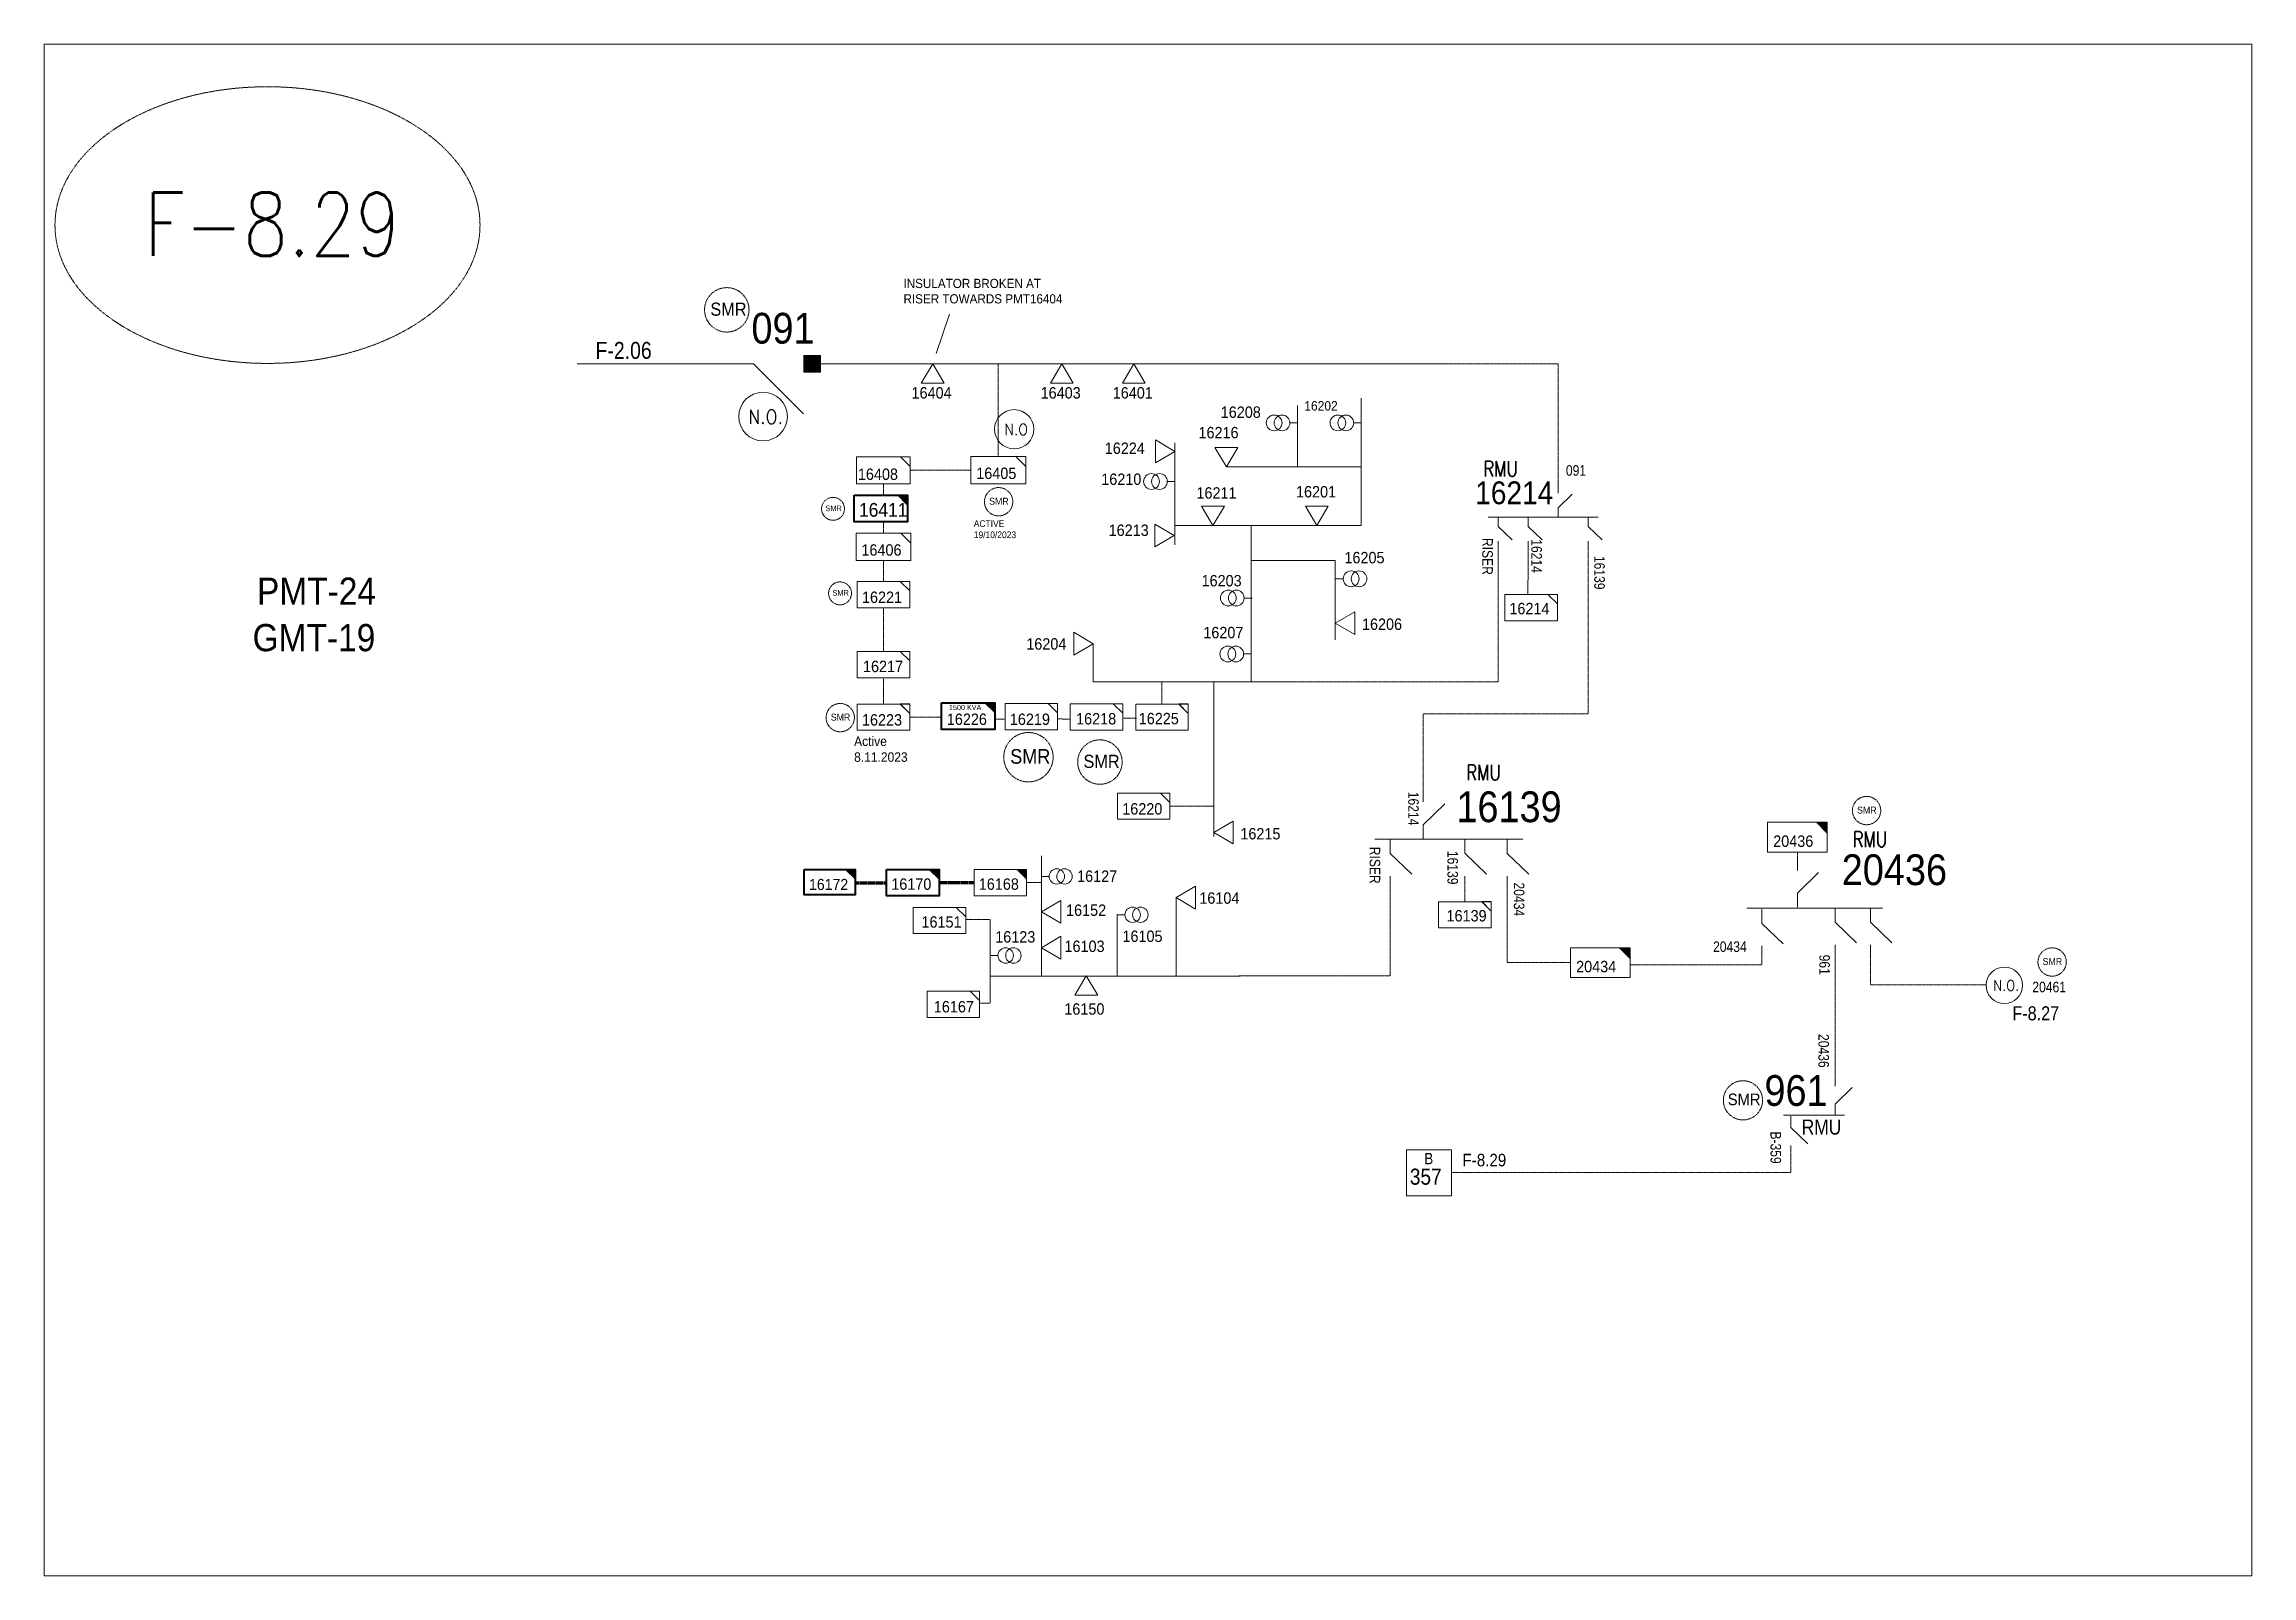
# Model space of a CAD drawing. Header units: metres. Extents: x 65984 to 144644, y -19036 to 23726.
# Drawn here: x 96216 to 96933, y -4401 to -3903 of the extents above; entities that cross this region are included whole.
import ezdxf
from ezdxf.enums import TextEntityAlignment as Align

# ---------------------------------------------------------------- set-up
doc = ezdxf.new("R2010")
doc.units = ezdxf.units.M
doc.header["$MEASUREMENT"] = 0
doc.linetypes.add('DGN Style 2', pattern=[0.023128, 0, -0.023128])
doc.linetypes.add('DGN Style 3', pattern=[0.013877, 0, -0.013877])
doc.layers.get('0').update_dxf_attribs({"color": 95, "lineweight": 40})
for name, color, linetype, lineweight in [('ABS', 7, 'Continuous', 40), ('ABS NUMBER', 112, 'Continuous', 30), ('d_eos', 111, 'Continuous', 40), ('d_eos no', 121, 'Continuous', 40), ('d_oh branch', 94, 'Continuous', 40), ('d_switch', 95, 'Continuous', 40), ('d_tf', 1, 'Continuous', 40), ('d_tf no', 6, 'Continuous', 40), ('d_tf_200', 1, 'Continuous', 40), ('d_ug cable', 95, 'Continuous', 40), ('d_unit sub', 7, 'Continuous', 40), ('FDR  1  05', 172, 'Continuous', 40), ('fedr no', 95, 'Continuous', 40), ('GRID STATION  04', 7, 'Continuous', 40), ('Level 37', 7, 'Continuous', 0), ('O H MAIN FEEDER', 4, 'Continuous', 100), ('SW N O', 114, 'Continuous', 30)]:
    doc.layers.add(name, color=color, linetype=linetype, lineweight=lineweight)
doc.styles.add('NASKHF', font='naskhf.shx', dxfattribs={"height": 8})
doc.styles.add('Style-Arial', font='arial.ttf')
doc.styles.add('Style-ENGINEERING', font='ENGINEERING.shx')
doc.styles.add('Style-msdefault', font='msdefault.shx')
doc.styles.add('Style-STANDARD', font='STANDARD.shx')

msp = doc.modelspace()

# ---------------------------------------------------------------- texts
at = {"layer": 'ABS NUMBER', "color": 2, "lineweight": 13, "style": 'Style-Arial', "width": 0.88}
msp.add_text('091', height=10, dxfattribs=at).set_placement((96445.62, -3990.45), align=Align.TOP_LEFT)
at = {"layer": 'd_eos no', "color": 7, "linetype": 'Continuous', "lineweight": 13, "style": 'Style-Arial', "width": 0.88}
for s, p in [('PMT-24', (96285.07, -4076.45)), ('GMT-19', (96283.64, -4091.54))]:
    msp.add_text(s, height=8.843, dxfattribs=at).set_placement(p, align=Align.TOP_LEFT)
at = {"layer": 'd_eos no', "color": 2, "linetype": 'Continuous', "lineweight": 13, "style": 'Style-Arial', "width": 0.88}
for s, p in [('20436', (96799.67, -4166.36)), ('961', (96774.57, -4238.08))]:
    msp.add_text(s, height=10, dxfattribs=at).set_placement(p, align=Align.TOP_LEFT)
at = {"layer": 'd_switch', "color": 2, "linetype": 'Continuous', "lineweight": 13, "style": 'Style-msdefault', "width": 0.9}
msp.add_text('F-8.29', height=4.085, dxfattribs=at).set_placement((96676.52, -4263.64), align=Align.TOP_LEFT)
at = {"layer": 'd_tf no', "color": 3, "linetype": 'Continuous', "lineweight": 13, "style": 'Style-msdefault', "width": 0.945946}
for s, height, p in [('16404', 3.7, (96497.61, -4014.59)), ('16403', 3.7, (96539.53, -4014.59)), ('16401', 3.7, (96562.95, -4014.59)), ('16208', 3.7, (96598.01, -4020.87)), ('16202', 3.079, (96625.16, -4019.13)), ('16216', 3.7, (96590.79, -4027.51)), ('16408', 3.7, (96480.19, -4041.03)), ('16211', 3.7, (96590.13, -4047.11)), ('16201', 3.7, (96622.46, -4046.72)), ('16213', 3.7, (96561.61, -4059.22)), ('16406', 3.7, (96481.34, -4065.64)), ('16205', 3.7, (96638.18, -4068.12)), ('16203', 3.7, (96591.79, -4075.62)), ('16204', 3.7, (96534.87, -4096.16)), ('16217', 3.7, (96481.85, -4103.46)), ('16226', 3.7, (96509.07, -4120.63)), ('16225', 3.7, (96571.39, -4120.41)), ('16220', 3.7, (96566.03, -4149.73)), ('16215', 3.7, (96604.39, -4157.81)), ('20436', 3.7, (96777.41, -4160.23)), ('16127', 3.7, (96551.38, -4171.6)), ('16168', 3.7, (96519.45, -4174.18)), ('16104', 3.7, (96591.06, -4178.71)), ('16151', 3.7, (96500.84, -4186.48)), ('16152', 3.7, (96547.79, -4182.65)), ('16123', 3.7, (96524.79, -4191.32)), ('16105', 3.7, (96566.1, -4191.12)), ('16103', 3.7, (96547.28, -4194.38)), ('20434', 3.7, (96713.42, -4200.97)), ('16167', 3.7, (96504.85, -4214.01))]:
    msp.add_text(s, height=height, dxfattribs=at).set_placement(p, align=Align.TOP_LEFT)
for s, p in [('16224', (96560.35, -4032.59)), ('16206', (96643.88, -4089.75))]:
    msp.add_text(s, height=3.7, rotation=360, dxfattribs=at).set_placement(p, align=Align.TOP_LEFT)
at = {"layer": 'd_tf no', "color": 121, "linetype": 'Continuous', "lineweight": 13, "style": 'Style-msdefault', "width": 0.945946}
for s, p in [('16405', (96518.63, -4040.73)), ('16221', (96481.52, -4080.99)), ('16223', (96481.52, -4120.82))]:
    msp.add_text(s, height=3.7, dxfattribs=at).set_placement(p, align=Align.TOP_LEFT)
at = {"layer": 'd_tf no', "color": 3, "linetype": 'Continuous', "lineweight": 13, "style": 'Style-msdefault', "width": 0.945946}
for s, p in [('16210', (96572.23, -4042.65)), ('16207', (96605.37, -4092.48))]:
    msp.add_text(s, height=3.7, dxfattribs=at).set_placement(p, align=Align.TOP_RIGHT)
at = {"layer": 'd_tf no', "color": 1, "linetype": 'Continuous', "lineweight": 40, "style": 'Style-msdefault', "width": 0.945946}
for height, p in [(1.826, (96469.67, -4053.05)), (2.254, (96522.81, -4050.52)), (1.826, (96471.94, -4080.5)), (2.254, (96471.39, -4120.66)), (2.254, (96804.65, -4150.85)), (2.254, (96864.9, -4200.04))]:
    msp.add_text('SMR', height=height, dxfattribs=at).set_placement(p, align=Align.TOP_LEFT)
at = {"layer": 'd_tf no', "color": 121, "linetype": 'Continuous', "lineweight": 40, "style": 'Style-msdefault', "width": 0.945946}
msp.add_text('16411', height=4.462, dxfattribs=at).set_placement((96480.56, -4052.22), align=Align.TOP_LEFT)
at = {"layer": 'd_tf no', "color": 3, "linetype": 'Continuous', "lineweight": 13, "style": 'Style-msdefault', "width": 0.945946}
msp.add_text('16214', height=3.7, dxfattribs=at).set_placement((96691.75, -4088.37))
at = {"layer": 'd_tf no', "color": 2, "linetype": 'Continuous', "lineweight": 13, "style": 'Style-msdefault', "width": 0.945946}
for s, p in [('16219', (96529.54, -4120.63)), ('16218', (96551.05, -4120.47))]:
    msp.add_text(s, height=3.7, dxfattribs=at).set_placement(p, align=Align.TOP_LEFT)
at = {"layer": 'd_tf no', "color": 3, "linetype": 'Continuous', "lineweight": 40, "style": 'Style-msdefault', "width": 0.945946}
for s, height, p in [('16172', 3.613, (96464.33, -4174.34)), ('16170', 3.7, (96491.03, -4174.18)), ('16150', 3.7, (96547.23, -4214.74))]:
    msp.add_text(s, height=height, dxfattribs=at).set_placement(p, align=Align.TOP_LEFT)
at = {"layer": 'd_tf no', "color": 3, "linetype": 'Continuous', "lineweight": 13, "style": 'Style-msdefault', "width": 0.945946}
msp.add_text('16139', height=3.7, dxfattribs=at).set_placement((96684.35, -4188.16), align=Align.RIGHT)
at = {"layer": 'd_tf no', "color": 2, "linetype": 'Continuous', "lineweight": 13, "insert": (96494.99, -3987.44), "char_height": 2.997, "attachment_point": 7, "style": 'NASKHF'}
msp.add_mtext('\\Fmsdefault;\\H1x;\\W0.945946;INSULATOR BROKEN AT \\PRISER TOWARDS PMT16404', dxfattribs=at)
at = {"layer": 'd_tf no', "color": 1, "lineweight": 13, "attachment_point": 1, "style": 'NASKHF'}
for insert, char_height in [((96432.29, -3987.12), 4.2743), ((96529.64, -4132.18), 4.7493), ((96553.44, -4134.02), 4.2743)]:
    msp.add_mtext('\\Fmsdefault;\\H1x;\\W0.925;SMR\\P', dxfattribs=dict(at, insert=insert, char_height=char_height))
at = {"layer": 'd_tf no', "color": 121, "linetype": 'Continuous', "lineweight": 13, "insert": (96517.81, -4057.84), "char_height": 2.1749, "attachment_point": 1, "style": 'NASKHF'}
msp.add_mtext('\\Fmsdefault;\\H1x;\\W0.945946;ACTIVE\\P19/10/2023', dxfattribs=at)
at = {"layer": 'd_tf no', "color": 121, "linetype": 'Continuous', "lineweight": 40, "attachment_point": 1, "style": 'NASKHF'}
for s, insert, char_height in [('\\Fmsdefault;\\H1x;\\W0.945946;1500 KVA', (96509.77, -4117.81), 1.6951), ('\\Fmsdefault;\\H1x;\\W0.945946;Active\\P8.11.2023', (96478.97, -4128.07), 3.088)]:
    msp.add_mtext(s, dxfattribs=dict(at, insert=insert, char_height=char_height))
at = {"layer": 'd_tf no', "color": 1, "linetype": 'Continuous', "lineweight": 40, "insert": (96762.66, -4244.07), "char_height": 3.7873, "attachment_point": 1, "style": 'NASKHF'}
msp.add_mtext('\\Fmsdefault;\\H1x;\\W0.945946;SMR^I', dxfattribs=at)
at = {"layer": 'fedr no', "color": 6, "linetype": 'Continuous', "lineweight": 13, "style": 'Style-STANDARD', "width": 0.909091}
msp.add_text('F-8.29', height=20.546, dxfattribs=at).set_placement((96290.04, -3961.66), align=Align.MIDDLE_CENTER)
at = {"layer": 'GRID STATION  04', "color": 3, "linetype": 'Continuous', "lineweight": 13, "ltscale": 1.241397, "style": 'Style-msdefault', "width": 0.888889}
msp.add_text('B', height=3.65, dxfattribs=at).set_placement((96664.13, -4263.37), align=Align.TOP_LEFT)
at = {"layer": 'GRID STATION  04', "color": 3, "linetype": 'Continuous', "lineweight": 13, "style": 'Style-msdefault', "width": 0.888889}
msp.add_text('357', height=5.217, dxfattribs=at).set_placement((96659.42, -4268.46), align=Align.TOP_LEFT)
at = {"layer": 'Level 37', "color": 2, "linetype": 'Continuous', "lineweight": 13, "style": 'Style-ENGINEERING', "width": 0.857143}
msp.add_text('F-2.06', height=5.5, rotation=360, dxfattribs=at).set_placement((96395.01, -4005.4))
at = {"layer": 'Level 37', "color": 7, "linetype": 'Continuous', "lineweight": 13, "style": 'Style-STANDARD', "width": 0.854701}
for p in [(96688.91, -4041.09), (96683.36, -4139.79)]:
    msp.add_text('RMU', height=4.993, dxfattribs=at).set_placement(p, align=Align.MIDDLE_CENTER)
at = {"layer": 'Level 37', "color": 7, "linetype": 'Continuous', "lineweight": 13, "style": 'Style-ENGINEERING', "width": 0.857143}
msp.add_text('091', height=3.43, dxfattribs=at).set_placement((96716.65, -4039.93), align=Align.TOP_RIGHT)
at = {"layer": 'Level 37', "color": 7, "linetype": 'Continuous', "lineweight": 13, "style": 'Style-Arial', "width": 0.88}
for s, height, p in [('16214', 7.415, (96680.65, -4045.21)), ('16139', 10, (96674.54, -4145.91))]:
    msp.add_text(s, height=height, dxfattribs=at).set_placement(p, align=Align.TOP_LEFT)
at = {"layer": 'Level 37', "color": 7, "linetype": 'Continuous', "lineweight": 13, "style": 'Style-ENGINEERING', "width": 0.857143}
for s, p in [('RISER', (96686.37, -4063.58)), ('16214', (96702.3, -4064))]:
    msp.add_text(s, height=3.43, rotation=270, dxfattribs=at).set_placement(p, align=Align.TOP_LEFT)
for s, p in [('16139', (96722.73, -4080.34)), ('20436', (96795.52, -4235.66)), ('B-359', (96779.96, -4266.86))]:
    msp.add_text(s, height=3.43, rotation=270, dxfattribs=at).set_placement(p, align=Align.TOP_RIGHT)
msp.add_text('16214', height=3.43, rotation=270, dxfattribs=at).set_placement((96658.88, -4156.97), align=Align.RIGHT)
for s, p in [('RISER', (96646.36, -4163.89)), ('16139', (96671.63, -4165.23)), ('20434', (96693.19, -4175.51)), ('961', (96792.38, -4198.94))]:
    msp.add_text(s, height=3.43, rotation=270, dxfattribs=at).set_placement(p)
at = {"layer": 'Level 37', "color": 2, "linetype": 'Continuous', "lineweight": 13, "style": 'Style-STANDARD', "width": 0.854701}
msp.add_text('RMU', height=4.993, dxfattribs=at).set_placement((96808.85, -4161.49), align=Align.MIDDLE_CENTER)
at = {"layer": 'Level 37', "color": 7, "linetype": 'Continuous', "lineweight": 13, "style": 'Style-ENGINEERING', "width": 0.857143}
msp.add_text('20434', height=3.43, dxfattribs=at).set_placement((96757.88, -4198.07))
at = {"layer": 'Level 37', "color": 2, "linetype": 'Continuous', "lineweight": 13, "style": 'Style-ENGINEERING', "width": 0.857143}
msp.add_text('20461', height=3.43, dxfattribs=at).set_placement((96861.55, -4211.17))
at = {"layer": 'Level 37', "color": 55, "linetype": 'Continuous', "lineweight": 13, "style": 'Style-ENGINEERING', "width": 0.857143}
msp.add_text('F-8.27', height=4.574, rotation=360, dxfattribs=at).set_placement((96855.09, -4220.29))
at = {"layer": 'Level 37', "color": 2, "linetype": 'Continuous', "lineweight": 13, "style": 'Style-msdefault', "width": 0.86}
msp.add_text('RMU', height=4.9, rotation=0.00037, dxfattribs=at).set_placement((96799.51, -4252.5), align=Align.TOP_RIGHT)

# ---------------------------------------------------------------- blocks, each defined once
blk = doc.blocks.new('*U1116')
at = {"layer": 'd_eos', "color": 2, "linetype": 'Continuous', "lineweight": 13, "ltscale": 0.542324}
for p, q in [((-10.92, 12.05), (-10.92, 14.82)), ((-10.92, 4.75), (-4.06, 11.41)), ((-10.93, 0.2), (-10.93, 4.75)), ((-13.93, -0.16), (10.87, -0.16)), ((7.07, -0.16), (7.07, -4.72)), ((7.08, -4.72), (13.94, -11.38)), ((7.07, -12.02), (7.07, -14.78))]:
    blk.add_line(p, q, dxfattribs=at)
at = {"layer": 'd_ug cable', "color": 2, "linetype": 'DGN Style 2', "lineweight": 13, "extrusion": (0, 0, -1), "flags": 128}
blk.add_lwpolyline([(-7.07, -14.78), (-7.07, -14.78)], close=True, dxfattribs=at)
blk = doc.blocks.new('TF_8')
at = {"color": 0, "linetype": 'ByBlock', "lineweight": -2}
blk.add_line((6.3, 4.95), (9.9, 1.35), dxfattribs=at)
blk.add_3dface([(-10.1, 4.95), (9.9, 4.95), (9.9, -5.05), (-10.1, -5.05)], dxfattribs=at)
blk = doc.blocks.new('exist.us-1000kva')
at = {"color": 0, "linetype": 'ByBlock', "lineweight": -2, "flags": 128}
blk.add_lwpolyline([(40, 12.9), (32.8, 20), (40, 20)], close=True, dxfattribs=at)
at = {"color": 0, "linetype": 'ByBlock', "lineweight": -2, "extrusion": (0, 0, -1)}
blk.add_solid([(-40, 12.9), (-32.8, 20), (-40, 20)], dxfattribs=at)
at = {"color": 0, "linetype": 'ByBlock', "lineweight": -2, "xscale": 2, "yscale": 2}
blk.add_blockref('TF_8', (20.2, 10.1), dxfattribs=at)
blk = doc.blocks.new('TFU_143')
at = {"layer": 'd_tf_200', "color": 3, "linetype": 'Continuous', "lineweight": 13}
blk.add_line((0, 10), (0, 0), dxfattribs=at)
for centre in [(0, 30), (0, 20)]:
    blk.add_circle(centre, 10, dxfattribs=at)
blk = doc.blocks.new('ABS2_1_1')
at = {"color": 0, "linetype": 'ByBlock', "lineweight": -2, "ltscale": 500}
for q in [(-29900, 43500), (0, 0)]:
    blk.add_line((0, 13600), q, dxfattribs=at)
at = {"color": 0, "linetype": 'ByBlock', "lineweight": -2, "ltscale": 500, "flags": 128}
for points in [[(5000, 43600), (-5000, 43600), (-5000, 53600), (5000, 53600)], [(3791, 49653), (3791, 49653), (3791, 49653)]]:
    blk.add_lwpolyline(points, close=True, dxfattribs=at)
at = {"color": 0, "linetype": 'ByBlock', "lineweight": -2, "ltscale": 500}
for points in [[(5000, 43600), (-5000, 43600), (5000, 53600), (-5000, 53600)], [(3791, 49653), (3791, 49653), (3791, 49653)]]:
    blk.add_solid(points, dxfattribs=at)
blk = doc.blocks.new('*U3122')
at = {"layer": 'FDR  1  05', "color": 3, "linetype": 'Continuous', "lineweight": 13, "flags": 128}
blk.add_lwpolyline([(8.54, 4.27), (8.54, 1.2), (5.47, 4.27)], close=True, dxfattribs=at)
at = {"layer": 'FDR  1  05', "color": 3, "linetype": 'Continuous', "lineweight": 13, "xscale": 0.8535245333131425, "yscale": 0.8535245333131425, "zscale": 0.4268137554377342, "rotation": 359.9999999999999}
blk.add_blockref('TF_8', (0.09, 0.04), dxfattribs=at)
blk = doc.blocks.new('TRA1_1244')
at = {"layer": 'd_tf', "color": 3, "linetype": 'Continuous', "lineweight": 13, "ltscale": 0.000283496, "flags": 128}
blk.add_lwpolyline([(10, -17), (0, 0), (-10, -17)], close=True, dxfattribs=at)
blk = doc.blocks.new('TRA1_1243')
at = {"layer": 'd_tf', "color": 3, "linetype": 'Continuous', "lineweight": 13, "ltscale": 0.000283496, "xscale": 1.000046566207833, "yscale": 1.000046566207833, "zscale": 1.000046566207833, "rotation": 180}
blk.add_blockref('TRA1_1244', (0, 0), dxfattribs=at)
blk = doc.blocks.new('TRA1_1246')
at = {"layer": 'd_tf', "color": 3, "linetype": 'Continuous', "lineweight": 13, "ltscale": 0.000215867, "flags": 128}
blk.add_lwpolyline([(10.1, -17), (0.1, 0), (-9.9, -17)], close=True, dxfattribs=at)
blk = doc.blocks.new('TRA1_1245')
at = {"layer": 'd_tf', "color": 3, "linetype": 'Continuous', "lineweight": 13, "ltscale": 0.000215867, "xscale": 1.000046566207833, "yscale": 1.000046566207833, "zscale": 1.000046566207833, "rotation": 180}
blk.add_blockref('TRA1_1246', (0, 0), dxfattribs=at)
blk = doc.blocks.new('TRA1_1248')
at = {"layer": 'd_tf', "color": 3, "linetype": 'Continuous', "lineweight": 13, "ltscale": 0.000258705, "flags": 128}
blk.add_lwpolyline([(10, -17), (0, 0), (-10, -17)], close=True, dxfattribs=at)
blk = doc.blocks.new('TRA1_1247')
at = {"layer": 'd_tf', "color": 3, "linetype": 'Continuous', "lineweight": 13, "ltscale": 0.000258705, "xscale": 1.000046566207834, "yscale": 1.000046566207834, "zscale": 1.000046566207834, "rotation": 180}
blk.add_blockref('TRA1_1248', (0, 0), dxfattribs=at)
blk = doc.blocks.new('*U3129')
at = {"layer": 'FDR  1  05', "color": 3, "linetype": 'Continuous', "lineweight": 13, "flags": 128}
blk.add_lwpolyline([(8.54, 4.27), (8.54, 1.2), (5.47, 4.27)], close=True, dxfattribs=at)
at = {"layer": 'FDR  1  05', "color": 3, "linetype": 'Continuous', "lineweight": 13, "xscale": 0.8535245333131425, "yscale": 0.8535245333131425, "zscale": 0.4171642789403791, "rotation": 359.9999999999999}
blk.add_blockref('TF_8', (0.09, 0.04), dxfattribs=at)
blk = doc.blocks.new('*U3130')
at = {"layer": 'FDR  1  05', "color": 2, "linetype": 'Continuous', "lineweight": 13, "flags": 128}
blk.add_lwpolyline([(8.54, 4.27), (8.54, 1.2), (5.47, 4.27)], close=True, dxfattribs=at)
at = {"layer": 'FDR  1  05', "color": 2, "linetype": 'Continuous', "lineweight": 13, "xscale": 0.8535245333131425, "yscale": 0.8535245333131425, "zscale": 0.4268137554377342, "rotation": 359.9999999999999}
blk.add_blockref('TF_8', (0.09, 0.04), dxfattribs=at)
blk = doc.blocks.new('TRA1_246')
at = {"layer": 'd_tf', "color": 3, "linetype": 'Continuous', "lineweight": 0, "ltscale": 0.000283496, "flags": 128}
blk.add_lwpolyline([(10, -17), (0, 0), (-10, -17)], close=True, dxfattribs=at)
blk = doc.blocks.new('TRA1_245')
at = {"layer": 'd_tf', "color": 3, "linetype": 'Continuous', "lineweight": 0, "ltscale": 0.000283496, "xscale": 1.000046566207833, "yscale": 1.000046566207833, "zscale": 1.000046566207833, "rotation": 180}
blk.add_blockref('TRA1_246', (0, 0), dxfattribs=at)
blk = doc.blocks.new('*U3491')
at = {"layer": 'FDR  1  05', "color": 2, "linetype": 'Continuous', "lineweight": 40, "flags": 128}
blk.add_lwpolyline([(8.54, 4.27), (8.54, 1.2), (5.47, 4.27)], close=True, dxfattribs=at)
at = {"layer": 'FDR  1  05', "color": 2, "linetype": 'Continuous', "lineweight": 40}
blk.add_solid([(8.54, 4.27), (8.54, 1.2), (5.47, 4.27)], dxfattribs=at)
at = {"layer": 'FDR  1  05', "color": 2, "linetype": 'Continuous', "lineweight": 40, "xscale": 0.8535245333131425, "yscale": 0.8535245333131425, "zscale": 0.377586213709386, "rotation": 359.9999999999999}
blk.add_blockref('TF_8', (0.09, 0.04), dxfattribs=at)
blk = doc.blocks.new('*U3791')
at = {"layer": 'SW N O', "color": 3, "lineweight": 13, "ltscale": 0.426762}
blk.add_circle((0, 0), 16.8, dxfattribs=at)
at = {"layer": 'SW N O', "color": 3, "lineweight": 13, "style": 'Style-STANDARD'}
blk.add_text('N.O.', height=9.6, dxfattribs=at).set_placement((1.7, -0.2), align=Align.MIDDLE_CENTER)
blk = doc.blocks.new('*U1430')
at = {"layer": 'SW N O', "color": 3, "lineweight": 13}
blk.add_circle((0, 0), 16.8, dxfattribs=at)
at = {"layer": 'SW N O', "color": 3, "lineweight": 13, "style": 'Style-STANDARD'}
blk.add_text('N.O', height=9.6, dxfattribs=at).set_placement((1.7, -0.2), align=Align.MIDDLE_CENTER)
blk = doc.blocks.new('*U1446')
at = {"layer": 'SW N O', "color": 3, "lineweight": 13, "ltscale": 0.426762}
blk.add_circle((0, 0), 16.8, dxfattribs=at)
at = {"layer": 'SW N O', "color": 3, "lineweight": 13, "style": 'Style-STANDARD'}
blk.add_text('N.O.', height=9.6, dxfattribs=at).set_placement((1.7, -0.2), align=Align.MIDDLE_CENTER)
blk = doc.blocks.new('*U4160')
at = {"layer": 'FDR  1  05', "color": 3, "linetype": 'Continuous', "lineweight": 40, "flags": 128}
blk.add_lwpolyline([(8.54, 4.27), (8.54, 1.2), (5.47, 4.27)], close=True, dxfattribs=at)
at = {"layer": 'FDR  1  05', "color": 3, "linetype": 'Continuous', "lineweight": 40}
blk.add_solid([(8.54, 4.27), (8.54, 1.2), (5.47, 4.27)], dxfattribs=at)
at = {"layer": 'FDR  1  05', "color": 3, "linetype": 'Continuous', "lineweight": 40, "xscale": 0.8535245333131425, "yscale": 0.8535245333131425, "zscale": 0.377586213709386, "rotation": 359.9999999999999}
blk.add_blockref('TF_8', (0.09, 0.04), dxfattribs=at)

# ---------------------------------------------------------------- linework, layer by layer
at = {"layer": 'd_eos', "color": 7, "linetype": 'Continuous', "lineweight": 13, "ltscale": 0.366979}
for p, q in [((96707.58, -4048.99), (96707.58, -4047.15)), ((96707.58, -4053.83), (96712.13, -4049.41)), ((96720.58, -4056.79), (96684.83, -4056.79)), ((96688.08, -4056.79), (96688.08, -4059.81)), ((96697.83, -4056.79), (96697.83, -4059.81)), ((96707.58, -4056.85), (96707.58, -4053.83)), ((96717.33, -4056.79), (96717.33, -4059.81)), ((96688.08, -4059.81), (96692.63, -4064.22)), ((96688.08, -4064.65), (96688.08, -4066.48)), ((96697.83, -4059.81), (96702.38, -4064.22)), ((96697.83, -4064.65), (96697.83, -4066.48)), ((96717.33, -4059.81), (96721.88, -4064.22)), ((96717.33, -4064.65), (96717.33, -4066.48))]:
    msp.add_line(p, q, dxfattribs=at)
at = {"layer": 'd_eos', "color": 7, "linetype": 'Continuous', "lineweight": 13, "ltscale": 0.478599}
for p, q in [((96663.8, -4149.32), (96663.8, -4146.5)), ((96663.8, -4156.76), (96670.8, -4149.97)), ((96663.8, -4161.41), (96663.8, -4156.76)), ((96696.06, -4161.41), (96648.04, -4161.41)), ((96653.03, -4161.41), (96653.03, -4166.06)), ((96677.3, -4161.31), (96677.3, -4165.96)), ((96691.06, -4161.41), (96691.06, -4166.06)), ((96653.03, -4166.06), (96660.04, -4172.85)), ((96677.3, -4165.96), (96684.3, -4172.75)), ((96691.06, -4166.06), (96698.06, -4172.85)), ((96653.03, -4173.5), (96653.03, -4176.33)), ((96677.3, -4173.4), (96677.3, -4176.23)), ((96691.06, -4173.5), (96691.06, -4176.33))]:
    msp.add_line(p, q, dxfattribs=at)
at = {"layer": 'd_eos', "color": 2, "linetype": 'Continuous', "lineweight": 13, "ltscale": 0.625574}
for p, q in [((96785.25, -4171.64), (96785.25, -4168.88)), ((96785.25, -4178.94), (96792.11, -4172.28)), ((96785.25, -4183.5), (96785.25, -4178.94)), ((96768.83, -4183.86), (96812.85, -4183.86)), ((96773.74, -4184.22), (96773.74, -4188.78)), ((96797.55, -4183.86), (96797.55, -4188.41)), ((96809.05, -4183.86), (96809.05, -4188.41)), ((96773.75, -4188.78), (96780.61, -4195.44)), ((96797.55, -4188.41), (96804.41, -4195.08)), ((96809.05, -4188.41), (96815.91, -4195.07)), ((96773.75, -4196.07), (96773.75, -4198.84)), ((96797.55, -4195.71), (96797.55, -4198.48)), ((96809.05, -4195.71), (96809.05, -4198.48))]:
    msp.add_line(p, q, dxfattribs=at)
at = {"layer": 'd_oh branch', "color": 3, "linetype": 'Continuous', "lineweight": 13}
for p, q in [((96622.99, -4040.49), (96622.97, -4020.6)), ((96643.59, -4059.54), (96643.59, -4018.18)), ((96583.15, -4065.82), (96583.15, -4032.63)), ((96599.85, -4040.49), (96643.59, -4040.49)), ((96643.59, -4059.54), (96583.15, -4059.54)), ((96556.54, -4110.28), (96556.54, -4097.94)), ((96595.73, -4160.61), (96595.73, -4110.28)), ((96539.78, -4205.92), (96539.78, -4166.85)), ((96564.41, -4205.92), (96564.41, -4185.76)), ((96583.5, -4205.92), (96583.5, -4180.34)), ((96523.18, -4214.72), (96523.18, -4187.52)), ((96604.36, -4205.92), (96523.18, -4205.92))]:
    msp.add_line(p, q, dxfattribs=at)
at = {"layer": 'd_ug cable', "color": 2, "linetype": 'Continuous', "lineweight": 0}
msp.add_line((96505.59, -4003.65), (96509.99, -3990.92), dxfattribs=at)
at = {"layer": 'd_ug cable', "color": 3, "linetype": 'DGN Style 3', "lineweight": 13}
for p, q in [((96525.77, -4037.15), (96525.77, -4006.99)), ((96497.22, -4041.6), (96516.87, -4041.6)), ((96488.48, -4045.96), (96488.48, -4049.67)), ((96488.5, -4058.35), (96488.48, -4062.06)), ((96488.48, -4086.23), (96488.48, -4100.46)), ((96488.48, -4108.99), (96488.48, -4117.53)), ((96578.92, -4110.28), (96578.92, -4117.52)), ((96497.02, -4121.79), (96507.5, -4121.79)), ((96524.57, -4122.38), (96527.77, -4122.47)), ((96545.04, -4122.35), (96549.07, -4122.47)), ((96566.19, -4122.11), (96570.76, -4122.11)), ((96581.52, -4150.71), (96595.62, -4150.71)), ((96785.25, -4168.88), (96785.25, -4165.65)), ((96534.97, -4175.54), (96539.78, -4175.54)), ((96523.18, -4187.52), (96515.21, -4187.52)), ((96797.55, -4198.48), (96797.55, -4239.42)), ((96523.18, -4214.72), (96519.72, -4214.72))]:
    msp.add_line(p, q, dxfattribs=at)
at = {"layer": 'd_ug cable', "color": 3, "linetype": 'DGN Style 3', "lineweight": 100}
for p, q in [((96489.36, -4175.7), (96479.14, -4175.7)), ((96506.55, -4175.54), (96517.9, -4175.54))]:
    msp.add_line(p, q, dxfattribs=at)
at = {"layer": 'd_ug cable', "color": 3, "linetype": 'DGN Style 3', "lineweight": 13, "flags": 128}
for points in [[(96707.58, -4047.15), (96707.58, -4006.99), (96671.27, -4006.99)], [(96488.48, -4070.96), (96488.48, -4077.7)], [(96688.08, -4066.48), (96688.08, -4110.28), (96620.41, -4110.28)], [(96663.8, -4146.5), (96663.8, -4120.71), (96717.33, -4120.71), (96717.33, -4066.48)], [(96697.77, -4081.94), (96697.83, -4066.48)], [(96603.85, -4205.86), (96653.03, -4205.86), (96653.03, -4176.33)], [(96677.3, -4176.23), (96677.3, -4181.73)], [(96691.06, -4176.33), (96691.06, -4201.53), (96711.55, -4201.53)], [(96773.75, -4198.84), (96773.75, -4202.29), (96730.97, -4202.29)], [(96809.03, -4198.58), (96809.03, -4208.8), (96846.36, -4208.8)], [(96672.93, -4269.77), (96783.14, -4269.77), (96783.14, -4262.9)]]:
    msp.add_lwpolyline(points, dxfattribs=at)
at = {"layer": 'd_ug cable', "color": 2, "linetype": 'DGN Style 3', "lineweight": 13}
for centre, radius in [((96437.62, -3989.48), 7.22), ((96525.89, -4051.82), 4.6), ((96472.12, -4054.12), 3.72), ((96474.39, -4081.58), 3.72), ((96474.46, -4121.95), 4.6), ((96535.57, -4134.81), 8.02), ((96558.78, -4136.38), 7.22), ((96807.73, -4152.14), 4.6), ((96867.98, -4201.34), 4.6), ((96767.59, -4246.27), 6.37)]:
    msp.add_circle(centre, radius, dxfattribs=at)
at = {"layer": 'fedr no', "color": 82, "linetype": 'DGN Style 3', "lineweight": 13, "true_color": 0x1dc70e}
msp.add_ellipse((96288.48, -3961.94), major_axis=(69.01, 0), ratio=0.651175, dxfattribs=at)
at = {"layer": 'GRID STATION  04', "color": 3, "linetype": 'Continuous', "lineweight": 13, "ltscale": 0.437972, "flags": 128}
msp.add_lwpolyline([(96658.32, -4277.28), (96658.32, -4262.33), (96672.93, -4262.33), (96672.93, -4277.28)], close=True, dxfattribs=at)
at = {"layer": 'O H MAIN FEEDER', "color": 3, "lineweight": 13, "ltscale": 30}
msp.add_line((96671.27, -4006.99), (96467.08, -4006.99), dxfattribs=at)
at = {"layer": 'O H MAIN FEEDER', "color": 3, "lineweight": 13, "ltscale": 0.488306}
for p, q in [((96607.93, -4059.54), (96607.93, -4110.28)), ((96607.93, -4070.94), (96635.21, -4070.94)), ((96635.21, -4096.64), (96635.21, -4070.94)), ((96620.41, -4110.28), (96556.54, -4110.28))]:
    msp.add_line(p, q, dxfattribs=at)
at = {"layer": 'O H MAIN FEEDER', "color": 140, "linetype": 'Continuous', "lineweight": 13, "flags": 128}
msp.add_lwpolyline([(96215.96, -3903.16), (96932.83, -3903.16), (96932.83, -4400.75), (96215.96, -4400.75)], close=True, dxfattribs=at)
at = {"layer": 'O H MAIN FEEDER', "color": 1, "lineweight": 13, "ltscale": 30, "flags": 128}
msp.add_lwpolyline([(96389.03, -4006.99), (96438.85, -4006.99)], dxfattribs=at)

# ---------------------------------------------------------------- block references
at = {"layer": 'ABS', "color": 2, "linetype": 'Continuous', "lineweight": 13, "ltscale": 0.812883, "xscale": 0.0005446322480400587, "yscale": -0.0005446322480400591, "zscale": 0.000360672857092237, "rotation": 90.00000000000031}
msp.add_blockref('ABS2_1_1', (96438.85, -4006.99), dxfattribs=at)
at = {"layer": 'd_eos', "color": 2, "linetype": 'Continuous', "lineweight": 13, "ltscale": 0.542324, "extrusion": (0, 0, -1), "xscale": 0.800382047217659, "yscale": 0.800382047217659, "zscale": 0.800382047217659, "rotation": 180}
msp.add_blockref('*U1116', (-96791.89, -4251.25), dxfattribs=at)
at = {"layer": 'd_tf', "color": 3, "linetype": 'Continuous', "lineweight": 13, "ltscale": 0.000283496, "xscale": 0.37, "yscale": 0.37, "zscale": 0.37}
for p, rotation in [((96504.48, -4006.99), 180), ((96546.4, -4006.99), 180), ((96569.82, -4006.99), 180), ((96583.51, -4180.42), 269.9999999999999), ((96539.79, -4185.02), 269.9999999999999), ((96539.79, -4196.69), 269.9999999999999)]:
    msp.add_blockref('TRA1_1243', p, dxfattribs=dict(at, rotation=rotation))
at = {"layer": 'd_tf', "color": 3, "linetype": 'Continuous', "lineweight": 13, "ltscale": 0.000215867, "xscale": 0.37, "yscale": 0.37, "zscale": 0.37}
for p, rotation in [((96583.14, -4035.42), 89.99999999990212), ((96599.87, -4040.48), 359.9999999999999), ((96595.52, -4059.54), 359.9999999999999), ((96629.26, -4059.54), 359.9999999999999), ((96635.22, -4091.27), 269.9999999999021), ((96595.74, -4159.33), 269.9999999999999)]:
    msp.add_blockref('TRA1_1245', p, dxfattribs=dict(at, rotation=rotation))
at = {"layer": 'd_tf', "color": 3, "linetype": 'Continuous', "lineweight": 13, "ltscale": 0.000258705, "xscale": 0.37, "yscale": 0.37, "zscale": 0.37, "rotation": 89.99999999999997}
for p in [(96582.94, -4062.75), (96556.55, -4097.94)]:
    msp.add_blockref('TRA1_1247', p, dxfattribs=at)
at = {"layer": 'd_tf', "color": 3, "linetype": 'Continuous', "lineweight": 0, "ltscale": 0.000283496, "xscale": 0.37, "yscale": 0.37, "zscale": 0.37, "rotation": 180}
msp.add_blockref('TRA1_245', (96554.36, -4205.78), dxfattribs=at)
at = {"layer": 'd_tf_200', "color": 3, "linetype": 'Continuous', "lineweight": 13}
for p, xscale, yscale, zscale, rotation in [((96623.03, -4026.21), 0.2560573599939425, 0.2560573599939425, 0.2560573599939425, 89.99999999999986), ((96643.74, -4026.21), 0.2560573599939425, 0.2560573599939425, 0.2560573599939425, 89.99999999999986), ((96608.18, -4083.09), 0.2560573599939425, 0.2560573599939425, 0.2560573599939425, 89.99999999999987), ((96539.78, -4173.54), 0.25, 0.25, 0.25, 269.9999999999998), ((96564.41, -4185.99), 0.25, 0.25, 0.25, 269.9999999999998), ((96523.18, -4199.21), 0.25, 0.25, 0.25, 269.9999999999998)]:
    msp.add_blockref('TFU_143', p, dxfattribs=dict(at, xscale=xscale, yscale=yscale, zscale=zscale, rotation=rotation))
at = {"layer": 'd_tf_200', "color": 3, "linetype": 'Continuous', "lineweight": 13, "extrusion": (0, 0, -1), "xscale": 0.2560573599939425, "yscale": 0.2560573599939425, "zscale": 0.2560573599939425}
for p, rotation in [((-96583.23, -4045.25), 269.9999999999998), ((-96635.25, -4076.87), 89.99999999999999), ((-96608.01, -4101.27), 269.9999999999998)]:
    msp.add_blockref('TFU_143', p, dxfattribs=dict(at, rotation=rotation))
at = {"layer": 'd_unit sub', "color": 2, "linetype": 'Continuous', "lineweight": 13, "xscale": 0.4854084623905851, "yscale": 0.4854084623905851, "zscale": 0.4267622666565712, "rotation": 359.9999999999999}
msp.add_blockref('exist.us-1000kva', (96775.54, -4165.65), dxfattribs=at)
at = {"layer": 'd_unit sub', "color": 3, "linetype": 'Continuous', "lineweight": 40, "rotation": 359.9999999999999}
for p, xscale, yscale, zscale in [((96462.78, -4179.55), 0.4131126649822985, 0.4131126649822985, 0.3840860399909141), ((96489.48, -4179.81), 0.4267622666565712, 0.4267622666565712, 0.4267622666565712)]:
    msp.add_blockref('exist.us-1000kva', p, dxfattribs=dict(at, xscale=xscale, yscale=yscale, zscale=zscale))
at = {"layer": 'd_unit sub', "color": 3, "linetype": 'Continuous', "lineweight": 13, "zscale": 0.4267622666565712, "rotation": 359.9999999999999}
for name, p, xscale, yscale in [('exist.us-1000kva', (96517.9, -4179.81), 0.4267622666565712, 0.4267622666565712), ('TF_8', (96506.76, -4187.81), 0.8535245333131425, 0.8535245333131425), ('exist.us-1000kva', (96711.55, -4206.39), 0.4854084623905851, 0.4854084623905851), ('TF_8', (96511.27, -4215.01), 0.8535245333131425, 0.8535245333131425)]:
    msp.add_blockref(name, p, dxfattribs=dict(at, xscale=xscale, yscale=yscale))
at = {"layer": 'FDR  1  05', "color": 3, "linetype": 'Continuous', "lineweight": 13}
for name, p, xscale, yscale, zscale in [('*U3129', (96488.48, -4041.6), 1.023007693133678, 1.023007693133678, 1.023007693133678), ('*U3122', (96698.81, -4086.21), 0.9998793647568595, 0.9998793647568595, 0.9998793647568595), ('*U3122', (96488.48, -4104.73), 0.9998793647568595, 0.9998793647568595, 0.9998793647568595), ('*U3122', (96578.92, -4121.79), 0.9998793647568595, 0.9998793647568595, 0.9998793647568595), ('*U3122', (96572.99, -4150.71), 0.9998793647568595, 0.9998793647568595, 0.9998793647568595), ('*U3122', (96677.29, -4186), 0.9998793647568595, 0.9998793647568595, 0.9998793647568595)]:
    msp.add_blockref(name, p, dxfattribs=dict(at, xscale=xscale, yscale=yscale, zscale=zscale))
at = {"layer": 'FDR  1  05', "color": 2, "linetype": 'Continuous', "lineweight": 13, "zscale": 0.4267622666565712, "rotation": 359.9999999999999}
for p, xscale, yscale in [((96525.86, -4041.55), 0.8900672277246519, 0.8900672277246519), ((96557.76, -4121.69), 0.8535245333131425, 0.8535245333131425)]:
    msp.add_blockref('TF_8', p, dxfattribs=dict(at, xscale=xscale, yscale=yscale))
at = {"layer": 'FDR  1  05', "color": 2, "linetype": 'Continuous', "lineweight": 40, "xscale": 1.017214151485231, "yscale": 1.017214151485231, "zscale": 1.017214151485231}
msp.add_blockref('*U3491', (96487.66, -4054.01), dxfattribs=at)
at = {"layer": 'FDR  1  05', "color": 3, "linetype": 'Continuous', "lineweight": 13, "xscale": 0.8900672277246519, "yscale": 0.8900672277246519, "zscale": 0.4267622666565712, "rotation": 359.9999999999999}
msp.add_blockref('TF_8', (96488.57, -4066.46), dxfattribs=at)
at = {"layer": 'FDR  1  05', "color": 2, "linetype": 'Continuous', "lineweight": 13, "xscale": 0.9998793647568595, "yscale": 0.9998793647568595, "zscale": 0.9998793647568595}
for p in [(96488.48, -4081.97), (96488.48, -4121.79), (96536.5, -4121.6)]:
    msp.add_blockref('*U3130', p, dxfattribs=at)
at = {"layer": 'FDR  1  05', "color": 3, "linetype": 'Continuous', "lineweight": 40, "xscale": 1.017214151485231, "yscale": 1.017214151485231, "zscale": 1.017214151485231}
msp.add_blockref('*U4160', (96516.01, -4121.44), dxfattribs=at)
at = {"layer": 'SW N O', "color": 3, "lineweight": 13}
for name, p, xscale, yscale, zscale in [('*U1446', (96449.41, -4024.13), 0.4704601985120782, 0.4704601985120782, 0.4704601985120782), ('*U1430', (96530.93, -4028.27), 0.3790268765419074, 0.3790268765419074, 0.3790268765419074), ('*U3791', (96852.49, -4208.89), 0.352097727751458, 0.352097727751458, 0.352097727751458)]:
    msp.add_blockref(name, p, dxfattribs=dict(at, xscale=xscale, yscale=yscale, zscale=zscale))

msp.set_redraw_order([(e.dxf.handle, doc.entitydb.next_handle()) for e in msp.query("TEXT MTEXT ATTDEF DIMENSION ARC_DIMENSION")])  # texts and dimensions are drawn at this point

doc.saveas('drawing.dxf')
